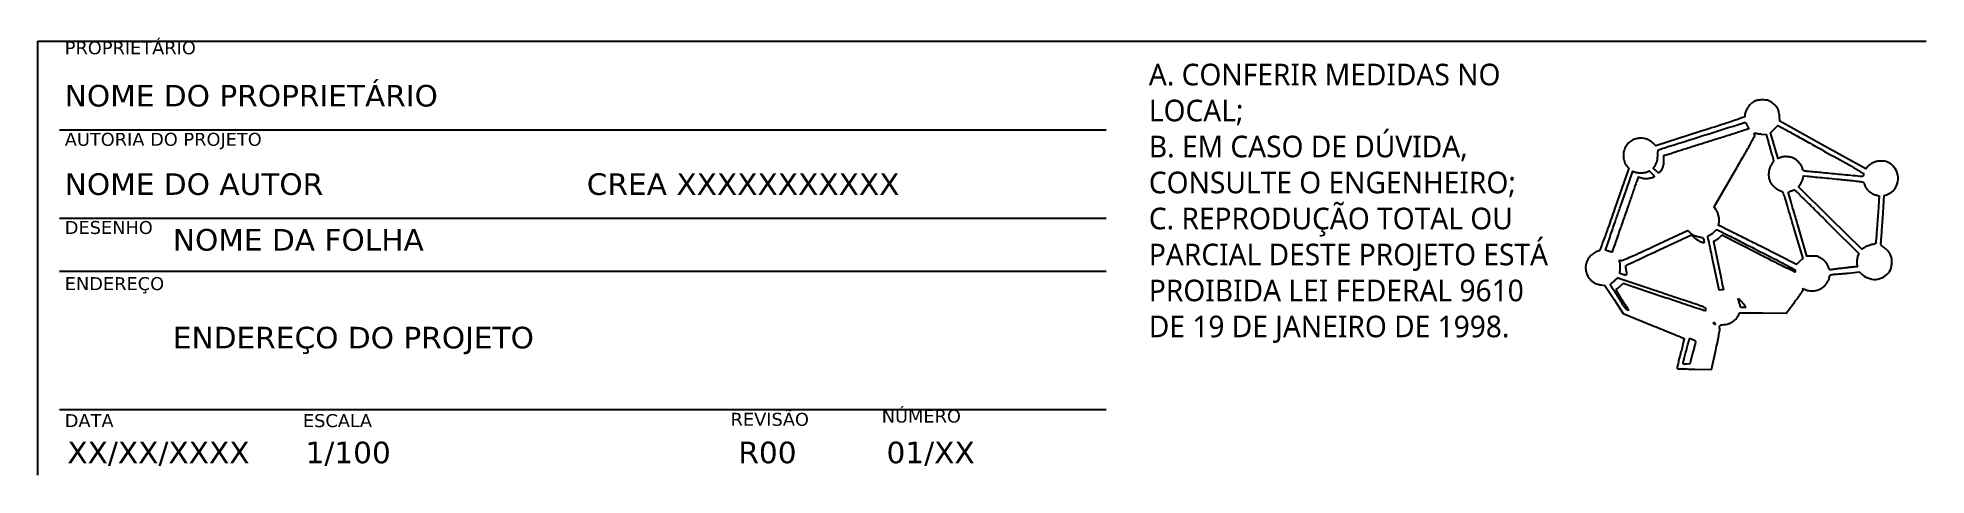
# Paper-space layout 'A0' of a CAD drawing. Header units: centimetres, sheet in millimetres. Extents: x 0 to 1189, y 0 to 841.
# Drawn here: x 1004 to 1179, y 10 to 50.5 of the extents above; entities that cross this region are included whole.
import ezdxf

# ---------------------------------------------------------------- set-up
doc = ezdxf.new("R2010")
doc.units = ezdxf.units.CM
doc.header["$LTSCALE"] = 0.5
doc.layers.add('CARIMBO', color=250, linetype='Continuous')

psp = doc.layouts.new('A0')

# ---------------------------------------------------------------- texts
at = {"layer": 'CARIMBO', "attachment_point": 1}
for s, width, insert, char_height in [('{\\fVerdana|b0|i0|c0|p34;PROPRIETÁRIO}', 5.9377, (1006.5, 50.2), 1.2), ('{\\fMicrosoft JhengHei UI|b0|i0|c0|p34;A. CONFERIR MEDIDAS NO LOCAL;\\PB. EM CASO DE DÚVIDA, CONSULTE O ENGENHEIRO;\\PC. REPRODUÇÃO TOTAL OU PARCIAL DESTE PROJETO ESTÁ PROIBIDA LEI FEDERAL 9610 DE 19 DE JANEIRO DE 1998.}', 37.1667, (1106.96, 48.12), 2), ('{\\fVerdana|b0|i0|c0|p34;NOME DO PROPRIETÁRIO}', 60.6098, (1006.5, 46.16), 2), ('{\\fVerdana|b0|i0|c0|p34;AUTORIA DO PROJETO}', 29.425, (1006.5, 41.72), 1.2), ('{\\fVerdana|b0|i0|c0|p34;NOME DO AUTOR                            CREA XXXXXXXXXXX}', 93.8651, (1006.5, 37.97), 2), ('{\\fVerdana|b0|i0|c0|p34;DESENHO}', 29.425, (1006.5, 33.55), 1.2), ('{\\fVerdana|b0|i0|c0|p34;NOME DA FOLHA}', 60.6098, (1016.52, 32.81), 2), ('{\\fVerdana|b0|i0|c0|p34;ENDEREÇO}', 29.425, (1006.5, 28.35), 1.2), ('{\\fVerdana|b0|i0|c0|p34;ENDEREÇO DO PROJETO}', 60.6098, (1016.52, 23.75), 2), ('{\\fVerdana|b0|i0|c0|p34;REVISÃO}', 29.425, (1068.2, 15.78), 1.2), ('{\\fVerdana|b0|i0|c0|p34;NÚMERO}', 29.425, (1082.21, 16.08), 1.2), ('{\\fVerdana|b0|i0|c0|p34;DATA}', 29.425, (1006.5, 15.66), 1.2), ('{\\fVerdana|b0|i0|c0|p34;ESCALA}', 29.425, (1028.57, 15.66), 1.2), ('{\\fVerdana|b0|i0|c0|p34;XX/XX/XXXX}', 60.6098, (1006.74, 13.11), 2), ('{\\fVerdana|b0|i0|c0|p34;1/100}', 60.6098, (1028.81, 13.11), 2), ('{\\fVerdana|b0|i0|c0|p34;R00}', 60.6098, (1068.92, 13.11), 2), ('{\\fVerdana|b0|i0|c0|p34;01/XX}', 60.6098, (1082.65, 13.11), 2)]:
    psp.add_mtext_dynamic_manual_height_columns(s, width=width, gutter_width=1, heights=[0], dxfattribs=dict(at, insert=insert, char_height=char_height))

# ---------------------------------------------------------------- linework, layer by layer
for points in [[(1163.08, 44.64, 0.079478), (1162.74, 44.4, 0.054467), (1162.45, 44.04, 0.055091), (1162.25, 43.63, 0.089267), (1162.18, 43.25, -0.318001), (1162.12, 43.17, -0.00227), (1161.34, 42.9, -0.004795), (1160.18, 42.51, -0.00091), (1158.05, 41.84), (1153.93, 40.53), (1153.7, 40.75, 0.045989), (1153.45, 40.95, 0.048466), (1153.17, 41.1, 0.049205), (1152.87, 41.19, 0.050376), (1152.56, 41.22, 0.057358), (1152.1, 41.17, 0.073919), (1151.71, 41.01, 0.074646), (1151.39, 40.75, 0.059941), (1151.13, 40.39, 0.022187), (1151.03, 40.19, 0.046293), (1150.98, 40.03, 0.042492), (1150.95, 39.86, 0.016038), (1150.94, 39.61, 0.031811), (1150.97, 39.29, 0.052573), (1151.03, 39.03, 0.056422), (1151.14, 38.8, 0.043793), (1151.31, 38.58), (1151.44, 38.44), (1150.12, 34.64, -0.001341), (1149.53, 32.96, -0.00365), (1149.1, 31.79, -0.000922), (1148.76, 30.86, -0.232969), (1148.7, 30.8, 0.052602), (1148.3, 30.63, 0.060655), (1147.96, 30.39, 0.062659), (1147.7, 30.08, 0.062566), (1147.53, 29.71, 0.067657), (1147.44, 29.28, 0.07176), (1147.48, 28.84, 0.071432), (1147.65, 28.44, 0.066114), (1147.92, 28.08, 0.03404), (1148.13, 27.9, 0.051282), (1148.34, 27.77, 0.04987), (1148.58, 27.69, 0.030117), (1148.87, 27.63), (1149.23, 27.59), (1150.07, 26.28), (1150.92, 24.97), (1153.71, 23.84, -0.00035), (1154.78, 23.41, -0.000565), (1155.69, 23.04, -0.000077), (1156.5, 22.7, -0.041097), (1156.55, 22.68, -0.317107), (1156.56, 22.64, -0.002034), (1156.48, 22.25, -0.00699), (1156.37, 21.81, -0.004284), (1156.24, 21.29, 0.003499), (1156.08, 20.68, 0.009869), (1155.98, 20.26, 0.005641), (1155.91, 19.94, 0.317571), (1155.94, 19.89, 0.121999), (1155.99, 19.87, 0.001087), (1156.44, 19.85, 0.003666), (1156.96, 19.84, 0.002349), (1157.55, 19.82), (1159.1, 19.8), (1159.5, 21.6, 0.003235), (1159.65, 22.31, 0.004837), (1159.77, 22.92, 0.002145), (1159.87, 23.45, 0.099334), (1159.86, 23.56, -0.057961), (1159.84, 23.75, -0.189286), (1159.89, 23.86, -0.162677), (1160.01, 23.93, -0.040506), (1160.23, 23.95, 0.074695), (1160.64, 24.01, 0.067212), (1161.03, 24.19, 0.06575), (1161.36, 24.47, 0.065907), (1161.61, 24.83), (1161.72, 25.05), (1163.86, 25.04), (1166.01, 25.02), (1166.82, 26.07, 0.005197), (1167.14, 26.5, 0.009482), (1167.39, 26.85, 0.004462), (1167.59, 27.15, 0.241149), (1167.59, 27.21, -0.038552), (1167.58, 27.28, -0.487664), (1167.59, 27.29, -0.104544), (1167.63, 27.28, -0.003557), (1167.79, 27.21, 0.08403), (1168.2, 27.08, 0.068415), (1168.66, 27.09, 0.066973), (1169.11, 27.22, 0.07379), (1169.5, 27.46, 0.047786), (1169.69, 27.66, 0.036473), (1169.86, 27.91, 0.037396), (1169.99, 28.16, 0.094407), (1170.03, 28.36, -0.152944), (1170.06, 28.48, -0.128065), (1170.16, 28.56, -0.081842), (1170.33, 28.61, -0.031911), (1170.57, 28.63, 0.017211), (1170.75, 28.64, 0.003074), (1171.07, 28.66, 0.003318), (1171.45, 28.69, 0.00299), (1171.84, 28.73), (1172.8, 28.84), (1173.1, 28.57, 0.108864), (1173.77, 28.21, 0.117508), (1174.51, 28.17, 0.117913), (1175.19, 28.46, 0.110153), (1175.68, 29.04, 0.037258), (1175.74, 29.18, 0.034903), (1175.78, 29.34, 0.029781), (1175.8, 29.52, 0.016378), (1175.81, 29.74, 0.015811), (1175.81, 29.99, 0.046417), (1175.78, 30.16, 0.049348), (1175.73, 30.32, 0.019736), (1175.62, 30.53, 0.027212), (1175.51, 30.7, 0.030137), (1175.39, 30.85, 0.030273), (1175.25, 30.98, 0.027963), (1175.1, 31.1, -0.012714), (1174.92, 31.22, -0.065884), (1174.83, 31.31, -0.119764), (1174.8, 31.38, -0.093219), (1174.8, 31.48, 0.026903), (1174.81, 31.6, 0.000513), (1174.86, 32.22, 0.001244), (1174.91, 32.94, 0.000833), (1174.97, 33.77), (1175.11, 35.9), (1175.4, 36.01, 0.131929), (1176.03, 36.47, 0.124197), (1176.37, 37.2, 0.123277), (1176.32, 38, 0.128862), (1175.9, 38.67, 0.035506), (1175.65, 38.88, 0.060104), (1175.41, 39.01, 0.058967), (1175.14, 39.08, 0.032836), (1174.8, 39.1, 0.043172), (1174.45, 39.07, 0.058016), (1174.13, 38.98, 0.059393), (1173.85, 38.82, 0.048311), (1173.6, 38.59), (1173.41, 38.38), (1169.42, 40.59), (1165.44, 42.8), (1165.4, 43.27, 0.045148), (1165.33, 43.7, 0.069177), (1165.19, 44.04, 0.07197), (1164.96, 44.32, 0.053536), (1164.65, 44.56, 0.019859), (1164.44, 44.68, 0.053842), (1164.28, 44.74, 0.04808), (1164.1, 44.76, 0.013377), (1163.83, 44.77, 0.014365), (1163.58, 44.76, 0.029893), (1163.39, 44.74, 0.035951), (1163.23, 44.7, 0.034713)], [(1162.32, 42.57, 0.031863), (1162.34, 42.52, 0.011462), (1162.38, 42.44, 0.011316), (1162.43, 42.36, 0.013177), (1162.47, 42.29, -0.017287), (1162.51, 42.22, -0.0272), (1162.54, 42.16, -0.025593), (1162.56, 42.11, -0.299351), (1162.55, 42.09, -0.099006), (1162.53, 42.08, -0.000046), (1161.58, 41.77, -0.000665), (1160.52, 41.43, -0.000405), (1159.27, 41.04, 0.00001), (1157.97, 40.63, 0.000012), (1156.77, 40.25, 0.00001), (1155.76, 39.93, 0.000097), (1155.33, 39.79), (1154.66, 39.58), (1154.66, 39.15, -0.038871), (1154.64, 38.82, -0.04202), (1154.56, 38.5, -0.046084), (1154.45, 38.24, -0.095107), (1154.3, 38.07, -0.095463), (1154.24, 38.03, -0.1793), (1154.17, 38.03, -0.082716), (1154.1, 38.08, -0.010801), (1153.95, 38.22), (1153.71, 38.45), (1153.91, 38.77, 0.023212), (1154.02, 38.97, 0.053839), (1154.08, 39.13, 0.044556), (1154.1, 39.31, 0.011864), (1154.12, 39.6, -0.009508), (1154.13, 39.84, -0.028153), (1154.15, 40, -0.038951), (1154.17, 40.11, -0.225559), (1154.21, 40.15, -0.011613), (1154.74, 40.33, -0.000133), (1158.31, 41.46, -0.000027), (1162.07, 42.65, -0.060557), (1162.19, 42.67, -0.100927), (1162.23, 42.67, -0.076882), (1162.27, 42.65, -0.074024), (1162.3, 42.61, -0.081175)], [(1169.65, 39.97, -0.000688), (1171.85, 38.75, -0.008137), (1172.69, 38.26, -0.012877), (1173.15, 37.97, -0.300165), (1173.2, 37.83, -0.057537), (1173.18, 37.77, -0.102251), (1173.15, 37.72, -0.110803), (1173.1, 37.69, -0.076165), (1173.04, 37.68, -0.02293), (1172.89, 37.69, -0.000084), (1171.11, 37.85, -0.000518), (1169.4, 38.02, -0.0009), (1167.98, 38.15, -0.012807), (1167.74, 38.18, -0.097718), (1167.63, 38.22, -0.155413), (1167.57, 38.29, -0.047521), (1167.53, 38.43, 0.071412), (1167.44, 38.65, 0.040121), (1167.28, 38.89, 0.038825), (1167.07, 39.11, 0.047979), (1166.85, 39.29, 0.062874), (1166.54, 39.43, 0.047954), (1166.18, 39.5, 0.048985), (1165.82, 39.51, 0.077879), (1165.52, 39.43), (1165.28, 39.33), (1165.16, 39.73, -0.000885), (1165.1, 39.93, -0.000271), (1165.01, 40.24, -0.000271), (1164.9, 40.58, -0.000296), (1164.81, 40.92), (1164.57, 41.72), (1164.91, 42.06), (1165.25, 42.4), (1165.66, 42.18, -0.003409), (1165.95, 42.02, -0.000135), (1167.01, 41.44, -0.000239), (1168.25, 40.75, -0.000169)], [(1163.72, 41.61), (1164.16, 41.57), (1164.37, 40.81, 0.001166), (1164.47, 40.49, 0.000919), (1164.57, 40.13, 0.000929), (1164.66, 39.81, 0.002298), (1164.74, 39.57, -0.006874), (1164.81, 39.3, -0.039177), (1164.84, 39.16, -0.084305), (1164.84, 39.07, -0.165216), (1164.8, 39.01, 0.067696), (1164.76, 38.96, 0.012124), (1164.69, 38.86, 0.012896), (1164.62, 38.74, 0.011331), (1164.55, 38.61, 0.053195), (1164.45, 38.33, 0.04526), (1164.4, 38.01, 0.044287), (1164.4, 37.67, 0.04575), (1164.47, 37.35, 0.070802), (1164.59, 37.08, 0.048201), (1164.81, 36.81, 0.046928), (1165.08, 36.57, 0.056012), (1165.38, 36.41, -0.016724), (1165.59, 36.31, -0.09403), (1165.69, 36.24, -0.096831), (1165.75, 36.13, -0.018271), (1165.82, 35.91, 0.002353), (1165.89, 35.67, 0.000112), (1166.13, 34.86, 0.000183), (1166.42, 33.9, 0.000132), (1166.74, 32.82), (1167.55, 30.08), (1167.27, 29.79), (1166.99, 29.51), (1163.65, 31.21, 0.000388), (1162.35, 31.86, 0.000576), (1161.21, 32.44, 0.000248), (1160.23, 32.93, 0.011766), (1160.03, 33.03), (1159.76, 33.15), (1159.8, 33.47, 0.051501), (1159.81, 33.75, 0.041753), (1159.75, 34.06, 0.040572), (1159.65, 34.36, 0.041767), (1159.5, 34.63), (1159.35, 34.86), (1161.26, 38.16, 0.00172), (1162.02, 39.47, 0.003292), (1162.62, 40.54, 0.000501), (1163.12, 41.45, 0.318822), (1163.12, 41.51, -0.087878), (1163.07, 41.59, -0.168967), (1163.06, 41.66, -0.263976), (1163.1, 41.7, -0.164458), (1163.17, 41.7, 0.053649), (1163.24, 41.68, 0.00818), (1163.38, 41.65, 0.009074), (1163.55, 41.63, 0.007751)], [(1152.53, 38, 0.029732), (1152.65, 38.01, 0.016387), (1152.8, 38.03, 0.016289), (1152.94, 38.06, 0.025067), (1153.07, 38.09), (1153.34, 38.19), (1153.6, 37.93, -0.027415), (1153.77, 37.74, -0.311881), (1153.78, 37.64, -0.197541), (1153.68, 37.57, -0.012375), (1153.33, 37.49, -0.021963), (1153.15, 37.46, -0.036691), (1153, 37.45, -0.035708), (1152.84, 37.47, -0.019541), (1152.66, 37.51), (1152.31, 37.6), (1152.18, 37.24, 0.003701), (1152.09, 37, 0.000146), (1151.77, 36.08, 0.000259), (1151.4, 35.01, 0.000183), (1150.98, 33.8, -0.0004), (1150.56, 32.61, -0.000658), (1150.21, 31.6, -0.00004), (1149.89, 30.7, -0.112129), (1149.88, 30.68, -0.253723), (1149.86, 30.67, -0.007738), (1149.78, 30.69, -0.013512), (1149.68, 30.72, -0.008721), (1149.56, 30.76), (1149.27, 30.86), (1149.7, 32.1, -0.000037), (1149.92, 32.74, -0.000012), (1150.25, 33.69, -0.000012), (1150.62, 34.74, -0.000014), (1150.97, 35.76), (1151.81, 38.17), (1152.04, 38.09, 0.02723), (1152.15, 38.05, 0.01557), (1152.28, 38.03, 0.01552), (1152.42, 38.01, 0.0248)], [(1170.73, 37.44, -0.00146), (1171.98, 37.31, -0.007591), (1172.67, 37.23, -0.006209), (1173.11, 37.17, -0.238802), (1173.19, 37.11, -0.015788), (1173.22, 37.06, -0.00479), (1173.25, 36.98, -0.004792), (1173.29, 36.9, -0.005205), (1173.32, 36.81, 0.075512), (1173.46, 36.56, 0.049275), (1173.68, 36.32, 0.047846), (1173.96, 36.12, 0.05785), (1174.26, 35.99, -0.001287), (1174.39, 35.95, -0.00198), (1174.51, 35.91, -0.000639), (1174.62, 35.88, -0.057514), (1174.63, 35.87, -0.280891), (1174.64, 35.86, -0.000083), (1174.6, 35.23, -0.001358), (1174.55, 34.53, -0.000819), (1174.49, 33.7, 0.000173), (1174.43, 32.87, 0.000278), (1174.38, 32.16, 0.000042), (1174.33, 31.53, 0.018054), (1174.33, 31.49, -0.302632), (1174.31, 31.46, -0.016169), (1174.22, 31.43, -0.020877), (1174.1, 31.39, -0.013225), (1173.96, 31.36, 0.026185), (1173.8, 31.32, 0.017269), (1173.62, 31.26, 0.017393), (1173.44, 31.18, 0.031903), (1173.31, 31.11), (1173.03, 30.93), (1170.1, 33.82), (1167.17, 36.71), (1167.36, 37.01, 0.020627), (1167.43, 37.14, 0.016626), (1167.5, 37.28, 0.016938), (1167.56, 37.42, 0.04077), (1167.59, 37.53), (1167.63, 37.75), (1167.97, 37.71, 0.006056), (1168.21, 37.68, 0.00035), (1168.93, 37.61, 0.000532), (1169.78, 37.53, 0.000391)], [(1170.17, 33.11), (1172.75, 30.55), (1172.64, 30.25, 0.028266), (1172.6, 30.1, 0.02451), (1172.58, 29.95, 0.024559), (1172.57, 29.79, 0.028739), (1172.57, 29.64, -0.001995), (1172.58, 29.52, -0.003309), (1172.59, 29.42, -0.000447), (1172.6, 29.33, -0.361795), (1172.6, 29.32, -0.03599), (1172.59, 29.32, -0.000005), (1172.27, 29.29, -0.000135), (1171.91, 29.25, -0.000082), (1171.48, 29.2, 0.001749), (1171.04, 29.15, 0.002362), (1170.65, 29.1, 0.001598), (1170.32, 29.06, 0.025723), (1170.21, 29.04, -0.06375), (1170.12, 29.03, -0.183375), (1170.05, 29.05, -0.102514), (1170, 29.12, -0.0133), (1169.93, 29.29, 0.038184), (1169.81, 29.56, 0.047969), (1169.66, 29.78, 0.047232), (1169.46, 29.96, 0.035356), (1169.21, 30.13, 0.026141), (1169.03, 30.23, 0.054643), (1168.89, 30.28, 0.04436), (1168.71, 30.3, 0.012318), (1168.44, 30.3), (1167.95, 30.29), (1167.09, 33.21, -0.000578), (1166.76, 34.33, -0.000934), (1166.48, 35.29, -0.000122), (1166.23, 36.14, -0.071528), (1166.23, 36.2, -0.231594), (1166.24, 36.23, -0.028555), (1166.31, 36.27, -0.029017), (1166.39, 36.32, -0.020061), (1166.5, 36.36), (1166.77, 36.45), (1167.18, 36.06, -0.004686), (1167.45, 35.8, -0.000307), (1168.23, 35.04, -0.000446), (1169.15, 34.12, -0.000333)], [(1157.48, 32.22, 0.022644), (1157.57, 32.19, 0.007246), (1157.7, 32.15, 0.007213), (1157.85, 32.11, 0.007999), (1158, 32.08, -0.013341), (1158.21, 32.03, -0.09412), (1158.3, 31.99, -0.140632), (1158.35, 31.92, -0.042772), (1158.39, 31.79, -0.013144), (1158.4, 31.71, -0.018928), (1158.41, 31.63, -0.014987), (1158.41, 31.57, -0.202429), (1158.41, 31.55, -0.290652), (1158.31, 31.53, -0.026241), (1158.06, 31.63, -0.031552), (1157.8, 31.78, -0.038811), (1157.57, 31.95), (1157.26, 32.24), (1154.26, 30.85, 0.000325), (1153.1, 30.31, 0.000519), (1152.12, 29.85, 0.000091), (1151.24, 29.45, 0.028847), (1151.18, 29.41, 0.150482), (1151.14, 29.37, 0.101192), (1151.13, 29.3, 0.050792), (1151.13, 29.2, 0.010673), (1151.17, 29.03, -0.016188), (1151.2, 28.9, -0.018725), (1151.21, 28.77, -0.018072), (1151.22, 28.67, -0.096024), (1151.21, 28.61, -0.109493), (1151.18, 28.56, -0.19019), (1151.13, 28.54, -0.077362), (1151.06, 28.55, -0.008984), (1150.89, 28.6), (1150.62, 28.7), (1150.65, 29.1, 0.016704), (1150.65, 29.27, 0.015745), (1150.65, 29.45, 0.01593), (1150.63, 29.6, 0.051425), (1150.61, 29.7, -0.032234), (1150.57, 29.83, -0.159965), (1150.58, 29.91, -0.375896), (1150.62, 29.93, -0.099665), (1150.69, 29.89, 0.279284), (1150.79, 29.88, 0.00254), (1151.44, 30.16, 0.00554), (1152.35, 30.56, 0.001381), (1153.83, 31.24), (1156.89, 32.66), (1157.1, 32.48, 0.017534), (1157.2, 32.4, 0.014145), (1157.3, 32.33, 0.014381), (1157.41, 32.26, 0.035279)], [(1163.24, 30.91, -0.001061), (1165.09, 29.97, -0.005481), (1166.1, 29.43, -0.003402), (1166.78, 29.06, -0.230482), (1166.85, 28.95, -0.036963), (1166.85, 28.9, -0.061098), (1166.85, 28.86, -0.087861), (1166.84, 28.83, -0.25533), (1166.82, 28.82, -0.111829), (1166.78, 28.83, -0.000079), (1165.8, 29.32, -0.000923), (1164.7, 29.87, -0.000564), (1163.41, 30.53), (1160.06, 32.23), (1159.84, 32.02, -0.014844), (1159.74, 31.93, -0.012465), (1159.63, 31.84, -0.01265), (1159.53, 31.77, -0.033546), (1159.45, 31.72), (1159.29, 31.64), (1159.75, 29.42, -0.000653), (1159.92, 28.57, -0.001083), (1160.07, 27.86, -0.000055), (1160.2, 27.21, -0.260012), (1160.2, 27.2, -0.142558), (1160.19, 27.19, -0.004079), (1160.13, 27.18, -0.007961), (1160.07, 27.17, -0.005359), (1159.99, 27.16), (1159.8, 27.14), (1159.29, 29.61, -0.000185), (1159.09, 30.56, -0.000301), (1158.92, 31.37, -0.000033), (1158.77, 32.09, -0.02743), (1158.76, 32.12, -0.246772), (1158.77, 32.15, -0.022251), (1158.82, 32.19, -0.024852), (1158.89, 32.23, -0.016722), (1158.97, 32.27, 0.03062), (1159.07, 32.32, 0.017067), (1159.17, 32.4, 0.016974), (1159.28, 32.48, 0.026295), (1159.36, 32.56, -0.013983), (1159.44, 32.63, -0.018776), (1159.51, 32.69, -0.016116), (1159.57, 32.73, -0.154035), (1159.6, 32.74, -0.116878), (1159.64, 32.73, -0.000078), (1160.69, 32.21, -0.000936), (1161.86, 31.62, -0.000571)], [(1157.41, 25.95, -0.00294), (1158.05, 25.73, -0.025576), (1158.33, 25.62, -0.063924), (1158.47, 25.53, -0.160072), (1158.53, 25.42, -0.022263), (1158.55, 25.36, -0.029376), (1158.55, 25.3, -0.029705), (1158.55, 25.25, -0.178357), (1158.54, 25.23, -0.282142), (1158.51, 25.22, -0.000118), (1157.4, 25.58, -0.00162), (1156.17, 25.99, -0.000979), (1154.71, 26.48), (1150.91, 27.76), (1150.64, 27.51, -0.0088), (1150.53, 27.41, -0.010914), (1150.42, 27.32, -0.009353), (1150.33, 27.25, -0.076824), (1150.28, 27.23, 0.454089), (1150.26, 27.18, 0.011435), (1150.37, 26.97, 0.014163), (1150.55, 26.68, 0.004889), (1150.81, 26.26, -0.002961), (1151.04, 25.9, -0.004887), (1151.24, 25.59, -0.00098), (1151.4, 25.32, -0.344756), (1151.4, 25.3, -0.332227), (1151.33, 25.29, -0.073954), (1151.22, 25.37, -0.040347), (1151.08, 25.53, -0.012625), (1150.9, 25.8, 0.000931), (1150.76, 26.02, 0.000368), (1150.56, 26.33, 0.000364), (1150.35, 26.67, 0.000456), (1150.15, 26.98, -0.003073), (1149.86, 27.42, -0.037661), (1149.77, 27.6, -0.141134), (1149.75, 27.7, -0.229813), (1149.8, 27.77, 0.031012), (1149.86, 27.81, 0.007771), (1149.96, 27.89, 0.007907), (1150.07, 27.98, 0.007886), (1150.18, 28.07), (1150.43, 28.3), (1153.38, 27.3, 0.000185), (1154.58, 26.9, 0.000193), (1155.78, 26.49, 0.000185), (1156.81, 26.15, 0.000842)], [(1162.12, 25.77), (1162.24, 25.53), (1162.02, 25.53, -0.027082), (1161.9, 25.54, -0.12113), (1161.83, 25.56, -0.146283), (1161.79, 25.61, -0.046007), (1161.76, 25.7, 0.011613), (1161.73, 25.84, 0.008793), (1161.68, 26, 0.008303), (1161.63, 26.16, 0.007412), (1161.57, 26.32, -0.725169), (1161.61, 26.35, -0.053003), (1161.76, 26.22, -0.025562), (1161.98, 25.98, -0.050515)], [(1159.43, 24.07, -0.076926), (1159.45, 24, -0.400869), (1159.44, 23.97, -0.241841), (1159.39, 23.98, -0.055352), (1159.33, 24.04, -0.030483), (1159.3, 24.08, -0.110288), (1159.29, 24.11, -0.256649), (1159.3, 24.13, -0.176123), (1159.32, 24.14, -0.085443), (1159.35, 24.13, -0.053409), (1159.38, 24.12, -0.051744), (1159.41, 24.09, -0.0641)], [(1157.37, 22.58, -0.028509), (1157.47, 22.53, -0.046806), (1157.55, 22.48, -0.059049), (1157.6, 22.42, -0.167141), (1157.62, 22.37, -0.056978), (1157.61, 22.3, -0.001834), (1157.54, 22.01, -0.003514), (1157.45, 21.67, -0.002431), (1157.35, 21.29), (1157.08, 20.31), (1156.78, 20.29, -0.012359), (1156.62, 20.28, -0.076101), (1156.54, 20.29, -0.179049), (1156.5, 20.32, -0.1443), (1156.48, 20.38, -0.063864), (1156.5, 20.54, -0.000816), (1156.77, 21.58, -0.000222), (1157.06, 22.66, -0.340161), (1157.09, 22.68, -0.086842), (1157.1, 22.68, -0.001738), (1157.18, 22.65, -0.004072), (1157.27, 22.62, -0.002718)]]:
    psp.add_lwpolyline(points, format="xyb", close=True)
at = {"layer": 'CARIMBO'}
for p, q in [((1004, 10), (1004, 50.2)), ((1004, 50.2), (1179, 50.2)), ((1006, 42), (1103, 42)), ((1006, 33.8), (1103, 33.8)), ((1006, 28.9), (1103, 28.9)), ((1006, 16.1), (1103, 16.1))]:
    psp.add_line(p, q, dxfattribs=at)

psp.set_redraw_order([(e.dxf.handle, doc.entitydb.next_handle()) for e in psp.query("TEXT MTEXT ATTDEF DIMENSION ARC_DIMENSION")])  # texts and dimensions are drawn at this point

doc.saveas('drawing.dxf')
